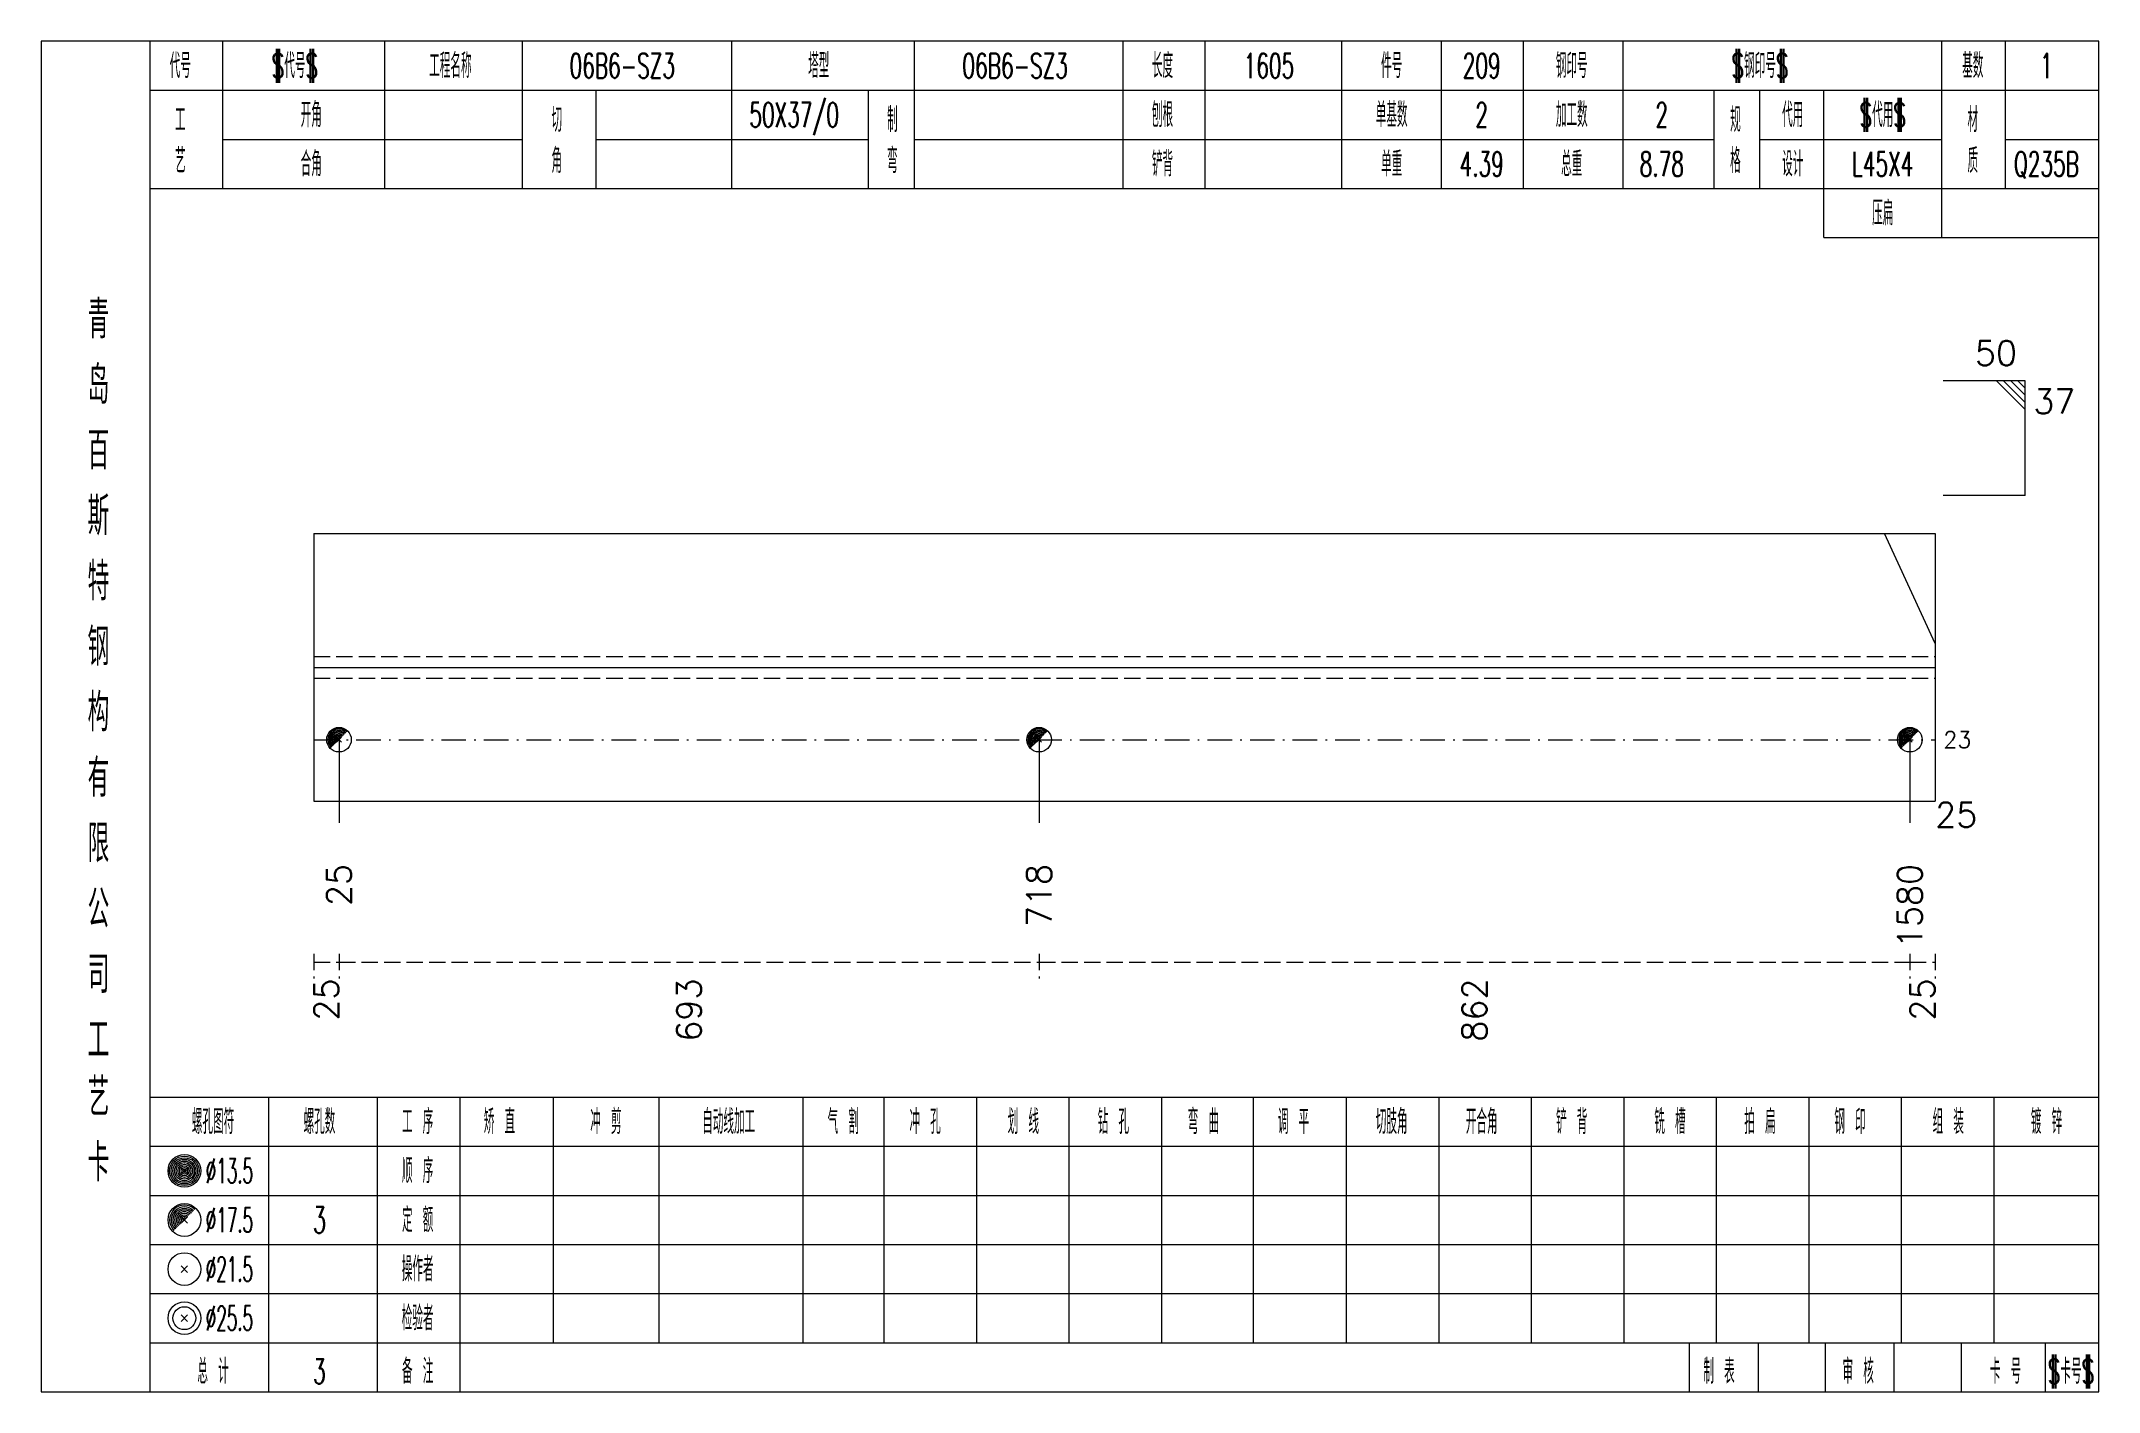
# Model space of a CAD drawing. Extents: x -533 to 8774, y 0 to 7979.
# Drawn here: x 1054.2 to 1305.6, y 7087.9 to 7252.9 of the extents above; entities that cross this region are included whole.
import ezdxf
from ezdxf.enums import TextEntityAlignment as Align

# ---------------------------------------------------------------- set-up
doc = ezdxf.new("R2010")
doc.units = 0
doc.header["$MEASUREMENT"] = 0
doc.linetypes.add('一点画线', pattern=[5.2, 3, -1, 0.2, -1])
doc.linetypes.add('虚线', pattern=[2.75, 2, -0.75])
doc.layers.get('0').update_dxf_attribs({"linetype": 'CONTINUOUS', "lineweight": 25})
for name, color, linetype, lineweight in [('1', 7, 'CONTINUOUS', 25), ('4', 7, 'CONTINUOUS', 25), ('5', 7, 'CONTINUOUS', 25)]:
    doc.layers.add(name, color=color, linetype=linetype, lineweight=lineweight)
doc.styles.get("Standard").update_dxf_attribs({"font": 'simplex.shx', "width": 0.7, "height": 3, "bigfont": 'gbhzfs.shx'})

msp = doc.modelspace()

# ---------------------------------------------------------------- texts
at = {"color": 7, "linetype": 'Continuous', "lineweight": 13}
msp.add_text('50', height=3, dxfattribs=at).set_placement((1295.6, 7212.39), align=Align.BOTTOM_RIGHT)
msp.add_text('37', height=3, dxfattribs=at).set_placement((1297.6, 7210.39), align=Align.TOP_LEFT)
msp.add_text('23', height=2, dxfattribs=at).set_placement((1286.6, 7167.56), align=Align.MIDDLE_LEFT)
at = {"color": 8, "linetype": 'Continuous', "lineweight": 9}
for s, p in [('25', (1089.04, 7138.39)), ('693', (1133.35, 7138.39)), ('862', (1229.32, 7138.39)), ('25', (1284.06, 7138.39))]:
    msp.add_text(s, height=3, rotation=90, dxfattribs=at).set_placement(p, align=Align.MIDDLE_RIGHT)
at = {"layer": '1', "color": 7, "linetype": 'Continuous', "lineweight": 13}
msp.add_text('25', height=3, dxfattribs=at).set_placement((1285.6, 7158.39), align=Align.MIDDLE_LEFT)
for s, p in [('25', (1090.59, 7152.39)), ('718', (1176.12, 7152.39)), ('1580', (1282.51, 7152.39))]:
    msp.add_text(s, height=3, rotation=90, dxfattribs=at).set_placement(p, align=Align.MIDDLE_RIGHT)
at = {"layer": '4', "color": 1, "linetype": 'Continuous', "lineweight": 13}
for s, height, width, p in [('代号', 3, 0.6, (1071.2, 7249.89)), ('$代号$', 3, 0.6, (1085.2, 7249.89)), ('工程名称', 3, 0.6, (1104.2, 7249.89)), ('06B6-SZ3', 3, 0.6, (1125.2, 7249.89)), ('塔型', 3, 0.6, (1149.2, 7249.89)), ('06B6-SZ3', 3, 0.6, (1173.2, 7249.89)), ('长度', 3, 0.6, (1191.2, 7249.89)), ('1605', 3, 0.6, (1204.2, 7249.89)), ('件号', 3, 0.6, (1219.2, 7249.89)), ('209', 3, 0.6, (1230.2, 7249.89)), ('钢印号', 3, 0.6, (1241.2, 7249.89)), ('$钢印号$', 3, 0.6, (1264.2, 7249.89)), ('基数', 3, 0.6, (1290.2, 7249.89)), ('1', 3, 0.6, (1299.2, 7249.89)), ('开角', 3, 0.6, (1087.2, 7243.89)), ('50X37/0', 3, 0.6, (1146.2, 7243.89)), ('刨根', 3, 0.6, (1191.2, 7243.89)), ('单基数', 3, 0.6, (1219.2, 7243.89)), ('2', 3, 0.6, (1230.2, 7243.89)), ('加工数', 3, 0.6, (1241.2, 7243.89)), ('2', 3, 0.6, (1252.2, 7243.89)), ('代用', 3, 0.6, (1268.2, 7243.89)), ('$代用$', 3, 0.6, (1279.2, 7243.89)), ('工', 3, 0.6, (1071.2, 7243.29)), ('切', 3, 0.6, (1117.2, 7243.29)), ('制', 3, 0.6, (1158.2, 7243.29)), ('规', 3, 0.6, (1261.2, 7243.29)), ('材', 3, 0.6, (1290.2, 7243.29)), ('艺', 3, 0.6, (1071.2, 7238.29)), ('合角', 3, 0.6, (1087.2, 7237.89)), ('角', 3, 0.6, (1117.2, 7238.29)), ('弯', 3, 0.6, (1158.2, 7238.29)), ('铲背', 3, 0.6, (1191.2, 7237.89)), ('单重', 3, 0.6, (1219.2, 7237.89)), ('4.39', 3, 0.6, (1230.2, 7237.89)), ('总重', 3, 0.6, (1241.2, 7237.89)), ('8.78', 3, 0.6, (1252.2, 7237.89)), ('格', 3, 0.6, (1261.2, 7238.29)), ('设计', 3, 0.6, (1268.2, 7237.89)), ('L45X4', 3, 0.6, (1279.2, 7237.89)), ('质', 3, 0.6, (1290.2, 7238.29)), ('Q235B', 3, 0.6, (1299.2, 7237.89)), ('压扁', 3, 0.6, (1279.2, 7231.89)), ('青', 4.6, 0.8, (1061.2, 7218.89)), ('岛', 4.6, 0.8, (1061.2, 7210.89)), ('百', 4.6, 0.8, (1061.2, 7202.89)), ('斯', 4.6, 0.8, (1061.2, 7194.89)), ('特', 4.6, 0.8, (1061.2, 7186.89)), ('钢', 4.6, 0.8, (1061.2, 7178.89)), ('构', 4.6, 0.8, (1061.2, 7170.89)), ('有', 4.6, 0.8, (1061.2, 7162.89)), ('限', 4.6, 0.8, (1061.2, 7154.89)), ('公', 4.6, 0.8, (1061.2, 7146.89)), ('司', 4.6, 0.8, (1061.2, 7138.89)), ('工', 4.6, 0.8, (1061.2, 7130.89)), ('艺', 4.6, 0.8, (1061.2, 7123.89)), ('螺孔图符', 3, 0.6, (1075.2, 7120.89)), ('螺孔数', 3, 0.6, (1088.2, 7120.89)), ('工 序', 3, 0.6, (1100.2, 7120.89)), ('矫 直', 3, 0.6, (1110.2, 7120.89)), ('冲 剪', 3, 0.6, (1123.2, 7120.89)), ('自动线加工', 3, 0.6, (1138.2, 7120.89)), ('气 割', 3, 0.6, (1152.2, 7120.89)), ('冲 孔', 3, 0.6, (1162.2, 7120.89)), ('划 线', 3, 0.6, (1174.2, 7120.89)), ('钻 孔', 3, 0.6, (1185.2, 7120.89)), ('弯 曲', 3, 0.6, (1196.2, 7120.89)), ('调 平', 3, 0.6, (1207.2, 7120.89)), ('切肢角', 3, 0.6, (1219.2, 7120.89)), ('开合角', 3, 0.6, (1230.2, 7120.89)), ('铲 背', 3, 0.6, (1241.2, 7120.89)), ('铣 槽', 3, 0.6, (1253.2, 7120.89)), ('拍 扁', 3, 0.6, (1264.2, 7120.89)), ('钢 印', 3, 0.6, (1275.2, 7120.89)), ('组 装', 3, 0.6, (1287.2, 7120.89)), ('镀 锌', 3, 0.6, (1299.2, 7120.89)), ('卡', 4.6, 0.8, (1061.2, 7115.89)), ('%%C13.5', 3, 0.5, (1077.2, 7114.89)), ('顺 序', 3, 0.6, (1100.2, 7114.89)), ('%%C17.5', 3, 0.5, (1077.2, 7108.89)), ('3', 3.2, 0.6, (1088.2, 7108.89)), ('定 额', 3, 0.6, (1100.2, 7108.89)), ('操作者', 3, 0.6, (1100.2, 7102.89)), ('%%C21.5', 3, 0.5, (1077.2, 7102.89)), ('%%C25.5', 3, 0.5, (1077.2, 7096.89)), ('检验者', 3, 0.6, (1100.2, 7096.89)), ('总 计', 3, 0.6, (1075.2, 7090.39)), ('备 注', 3, 0.6, (1100.2, 7090.39)), ('制 表', 3, 0.6, (1259.2, 7090.39)), ('审 核', 3, 0.6, (1276.2, 7090.39)), ('卡 号', 3, 0.6, (1294.2, 7090.39)), ('$卡号$', 3, 0.6, (1302.2, 7090.39)), ('3', 3, 0.6, (1088.2, 7090.39))]:
    msp.add_text(s, height=height, dxfattribs=dict(at, width=width)).set_placement(p, align=Align.MIDDLE_CENTER)

# ---------------------------------------------------------------- blocks, each defined once
blk = doc.blocks.new('孔17.5')
at = {"layer": '5', "color": 7, "linetype": 'Continuous', "lineweight": 0}
for p, q in [((-0.2, -0.2), (0.2, 0.2)), ((-0.2, 0.2), (0.2, -0.2))]:
    blk.add_line(p, q, dxfattribs=at)
at = {"layer": '5', "color": 7, "linetype": 'Continuous', "lineweight": 13}
blk.add_circle((0, 0), 1, dxfattribs=at)
for radius in [0.9, 0.8, 0.7, 0.6, 0.5, 0.4, 0.3, 0.2, 0.1]:
    blk.add_arc((0, 0), radius, 45, 225, dxfattribs=at)

# ---------------------------------------------------------------- linework, layer by layer
at = {"color": 7, "linetype": 'Continuous', "lineweight": 13}
for p, q in [((1296.6, 7211.39), (1286.6, 7211.39)), ((1293.1, 7211.39), (1296.6, 7207.89)), ((1293.97, 7211.39), (1296.6, 7208.77)), ((1294.85, 7211.39), (1296.6, 7209.64)), ((1295.72, 7211.39), (1296.6, 7210.52)), ((1296.6, 7197.39), (1296.6, 7211.39)), ((1296.6, 7197.39), (1286.6, 7197.39)), ((1285.6, 7179.3), (1279.43, 7192.73)), ((1090.59, 7167.56), (1090.59, 7157.39)), ((1176.12, 7167.56), (1176.12, 7157.39)), ((1282.51, 7167.56), (1282.51, 7157.39))]:
    msp.add_line(p, q, dxfattribs=at)
at = {"color": 7, "linetype": 'Continuous', "lineweight": 18}
for p, q in [((1087.5, 7192.73), (1087.5, 7160.06)), ((1087.5, 7192.73), (1285.6, 7192.73)), ((1285.6, 7192.73), (1285.6, 7160.06)), ((1087.5, 7176.39), (1285.6, 7176.39))]:
    msp.add_line(p, q, dxfattribs=at)
at = {"color": 1, "linetype": '虚线', "lineweight": 18}
for p, q in [((1087.5, 7177.73), (1285.6, 7177.73)), ((1087.5, 7175.06), (1285.6, 7175.06))]:
    msp.add_line(p, q, dxfattribs=at)
at = {"color": 3, "linetype": '一点画线', "lineweight": 13}
msp.add_line((1087.5, 7167.56), (1285.6, 7167.56), dxfattribs=at)
at = {"color": 8, "linetype": '虚线', "lineweight": 9}
for p, q in [((1087.5, 7141.39), (1087.5, 7138.39)), ((1087.5, 7140.39), (1090.59, 7140.39)), ((1090.59, 7141.39), (1090.59, 7138.39)), ((1090.59, 7141.39), (1090.59, 7138.39)), ((1090.59, 7140.39), (1176.12, 7140.39)), ((1176.12, 7141.39), (1176.12, 7138.39)), ((1176.12, 7141.39), (1176.12, 7138.39)), ((1176.12, 7140.39), (1282.51, 7140.39)), ((1282.51, 7141.39), (1282.51, 7138.39)), ((1282.51, 7141.39), (1282.51, 7138.39)), ((1282.51, 7140.39), (1285.6, 7140.39)), ((1285.6, 7141.39), (1285.6, 7138.39))]:
    msp.add_line(p, q, dxfattribs=at)
at = {"layer": '1', "color": 7, "linetype": 'Continuous', "lineweight": 18}
msp.add_line((1087.5, 7160.06), (1285.6, 7160.06), dxfattribs=at)
at = {"layer": '4', "color": 1, "linetype": 'Continuous', "lineweight": 18}
for p, q in [((1067.5, 7087.89), (1067.5, 7252.89)), ((1076.4, 7234.89), (1076.4, 7252.89)), ((1096.2, 7234.89), (1096.2, 7252.89)), ((1113, 7234.89), (1113, 7252.89)), ((1138.6, 7234.89), (1138.6, 7252.89)), ((1160.9, 7234.89), (1160.9, 7252.89)), ((1186.4, 7234.89), (1186.4, 7252.89)), ((1196.4, 7234.89), (1196.4, 7252.89)), ((1213.1, 7234.89), (1213.1, 7252.89)), ((1225.3, 7234.89), (1225.3, 7252.89)), ((1235.3, 7234.89), (1235.3, 7252.89)), ((1247.5, 7234.89), (1247.5, 7252.89)), ((1286.4, 7228.89), (1286.4, 7252.89)), ((1294.2, 7234.89), (1294.2, 7252.89)), ((1067.5, 7246.89), (1305.6, 7246.89)), ((1122, 7234.89), (1122, 7246.89)), ((1155.3, 7234.89), (1155.3, 7246.89)), ((1258.6, 7234.89), (1258.6, 7246.89)), ((1264.2, 7234.89), (1264.2, 7246.89)), ((1272, 7228.89), (1272, 7246.89)), ((1076.4, 7240.89), (1113, 7240.89)), ((1122, 7240.89), (1155.3, 7240.89)), ((1160.9, 7240.89), (1258.6, 7240.89)), ((1264.2, 7240.89), (1286.4, 7240.89)), ((1294.2, 7240.89), (1305.6, 7240.89)), ((1067.5, 7234.89), (1305.6, 7234.89)), ((1272, 7228.89), (1305.6, 7228.89)), ((1067.5, 7123.89), (1305.6, 7123.89)), ((1082, 7087.89), (1082, 7123.89)), ((1095.3, 7087.89), (1095.3, 7123.89)), ((1105.4, 7087.89), (1105.4, 7123.89)), ((1116.8, 7093.89), (1116.8, 7123.89)), ((1129.7, 7093.89), (1129.7, 7123.89)), ((1147.3, 7093.89), (1147.3, 7123.89)), ((1157.2, 7093.89), (1157.2, 7123.89)), ((1168.5, 7093.89), (1168.5, 7123.89)), ((1179.8, 7093.89), (1179.8, 7123.89)), ((1191.1, 7093.89), (1191.1, 7123.89)), ((1202.3, 7093.89), (1202.3, 7123.89)), ((1213.7, 7093.89), (1213.7, 7123.89)), ((1225, 7093.89), (1225, 7123.89)), ((1236.3, 7093.89), (1236.3, 7123.89)), ((1247.6, 7093.89), (1247.6, 7123.89)), ((1258.9, 7093.89), (1258.9, 7123.89)), ((1270.2, 7093.89), (1270.2, 7123.89)), ((1281.5, 7093.89), (1281.5, 7123.89)), ((1292.8, 7093.89), (1292.8, 7123.89)), ((1067.5, 7117.89), (1305.6, 7117.89)), ((1067.5, 7111.89), (1305.6, 7111.89)), ((1067.5, 7105.89), (1305.6, 7105.89)), ((1067.5, 7099.89), (1305.6, 7099.89)), ((1067.5, 7093.89), (1305.6, 7093.89)), ((1255.6, 7087.89), (1255.6, 7093.89)), ((1264, 7087.89), (1264, 7093.89)), ((1272.2, 7087.89), (1272.2, 7093.89)), ((1280.6, 7087.89), (1280.6, 7093.89)), ((1288.8, 7087.89), (1288.8, 7093.89)), ((1299.1, 7087.89), (1299.1, 7093.89))]:
    msp.add_line(p, q, dxfattribs=at)
at = {"layer": '4', "color": 7, "linetype": 'Continuous', "lineweight": 13}
for p, q in [((1071.5, 7114.69), (1071.9, 7115.09)), ((1071.9, 7114.69), (1071.5, 7115.09)), ((1071.3, 7102.49), (1072.1, 7103.29)), ((1072.1, 7102.49), (1071.3, 7103.29)), ((1071.3, 7096.49), (1072.1, 7097.29)), ((1072.1, 7096.49), (1071.3, 7097.29))]:
    msp.add_line(p, q, dxfattribs=at)
at = {"layer": '4', "color": 7, "linetype": 'Continuous', "lineweight": 0}
for p, q in [((1071.3, 7108.49), (1072.1, 7109.29)), ((1071.3, 7109.29), (1072.1, 7108.49))]:
    msp.add_line(p, q, dxfattribs=at)
at = {"layer": '4', "color": 1, "linetype": 'Continuous', "lineweight": 18}
msp.add_lwpolyline([(1054.2, 7252.89), (1054.2, 7087.89), (1305.6, 7087.89), (1305.6, 7252.89)], close=True, dxfattribs=at)
at = {"layer": '4', "color": 7, "linetype": 'Continuous', "lineweight": 13}
for centre, radius in [((1071.7, 7114.89), 2), ((1071.7, 7114.89), 1.8), ((1071.7, 7114.89), 1.6), ((1071.7, 7114.89), 1.4), ((1071.7, 7114.89), 1.2), ((1071.7, 7114.89), 1), ((1071.7, 7114.89), 0.8), ((1071.7, 7114.89), 0.6), ((1071.7, 7114.89), 0.4), ((1071.7, 7114.89), 0.2), ((1071.7, 7108.89), 2), ((1071.7, 7102.89), 2), ((1071.7, 7096.89), 2), ((1071.7, 7096.89), 1.4)]:
    msp.add_circle(centre, radius, dxfattribs=at)
for radius in [1.8, 1.6, 1.4, 1.2, 1, 0.8, 0.6, 0.4, 0.2]:
    msp.add_arc((1071.7, 7108.89), radius, 45, 225, dxfattribs=at)

# ---------------------------------------------------------------- block references
at = {"layer": '1', "color": 7, "linetype": 'Continuous', "lineweight": 13, "xscale": 1.5, "yscale": 1.5, "zscale": 1.5}
for p in [(1090.59, 7167.56), (1176.12, 7167.56), (1282.51, 7167.56)]:
    msp.add_blockref('孔17.5', p, dxfattribs=at)

msp.set_redraw_order([(e.dxf.handle, doc.entitydb.next_handle()) for e in msp.query("TEXT MTEXT ATTDEF DIMENSION ARC_DIMENSION")])  # texts and dimensions are drawn at this point

doc.saveas('drawing.dxf')
